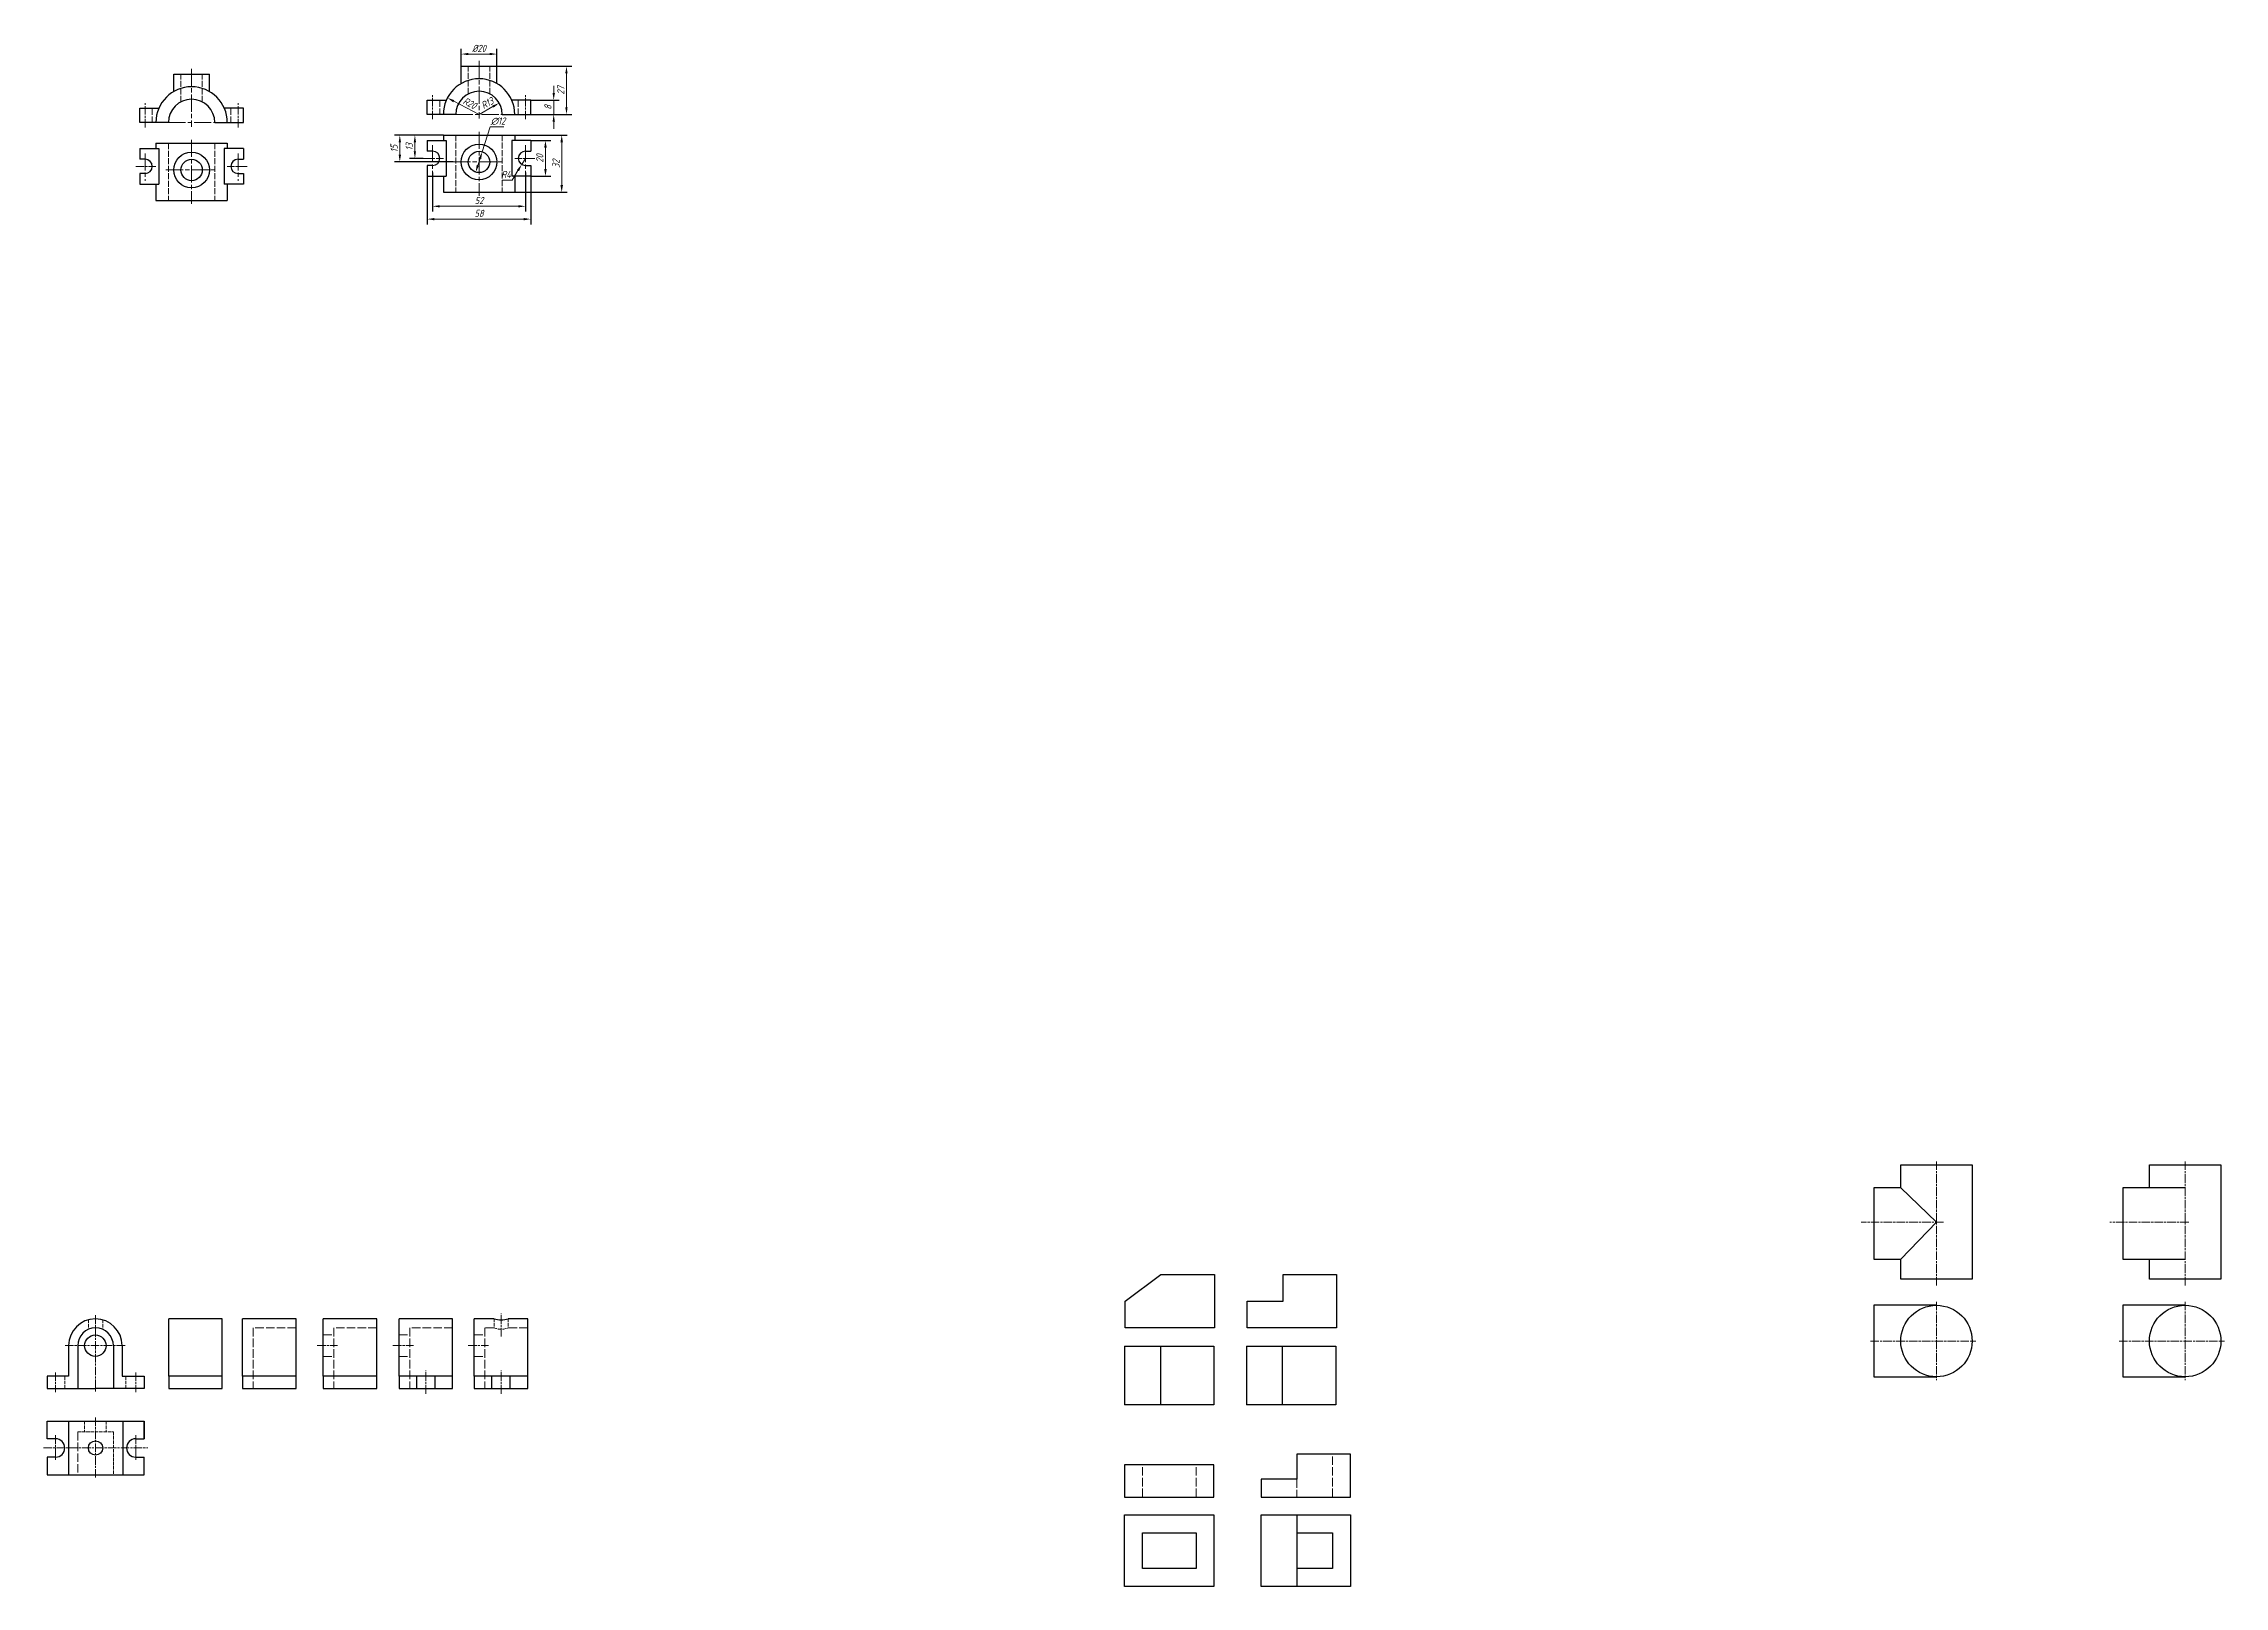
# Model space of a CAD drawing. Header units: millimetres. Extents: x -605 to 1658, y -518 to 346.
# Drawn here: x -605 to 616, y -518 to 346 of the extents above; entities that cross this region are included whole.
import ezdxf

# ---------------------------------------------------------------- set-up
doc = ezdxf.new("R2010")
doc.units = ezdxf.units.MM
doc.header["$LTSCALE"] = 0.4
doc.linetypes.add('ACAD_ISO02W100', pattern=[15, 12, -3])
doc.linetypes.add('ACAD_ISO08W100', pattern=[36, 24, -3, 6, -3])
for name, color, linetype, lineweight in [('A0粗实线', 7, 'Continuous', 30), ('A1细实线', 5, 'Continuous', 15), ('A2点画线', 7, 'ACAD_ISO08W100', 15), ('A3虚线', 7, 'ACAD_ISO02W100', 20), ('A6尺寸', 6, 'Continuous', 20), ('A7剖面线', 1, 'Continuous', 15), ('Z2点画线', 250, 'ACAD_ISO08W100', 15)]:
    doc.layers.add(name, color=color, linetype=linetype, lineweight=lineweight)
doc.layers.add('A8辅助作图线', color=104, linetype='Continuous', lineweight=15, plot=False)
doc.styles.add('可调文字', font='gbeitc.shx', dxfattribs={"bigfont": 'gbcbig.shx'})
doc.dimstyles.new('A_ISO零装', dxfattribs={"dimscale": 2, "dimtxt": 2, "dimasz": 2, "dimexe": 1.5, "dimexo": 0, "dimgap": 0.6, "dimtad": 1, "dimdec": 0, "dimdsep": 46, "dimtxsty": '可调文字', "dimcen": 2.5, "dimclrd": 256, "dimclrt": 256, "dimadec": 0, "dimazin": 0, "dimtfac": 1, "dimtdec": 0, "dimtmove": 0, "dimatfit": 1, "dimfxl": 1, "dimlwd": -1, "dimarcsym": 0})
doc.dimstyles.new('A_ISO零装$3', dxfattribs={"dimscale": 2, "dimtxt": 2, "dimasz": 2, "dimexe": 1.5, "dimexo": 0, "dimgap": 0.6, "dimtad": 1, "dimtoh": 1, "dimdec": 0, "dimdsep": 46, "dimtxsty": '可调文字', "dimcen": 2.5, "dimclrd": 256, "dimclrt": 256, "dimadec": 0, "dimazin": 0, "dimtfac": 1, "dimtdec": 0, "dimtmove": 0, "dimatfit": 2, "dimfxl": 1, "dimlwd": -1, "dimarcsym": 0})
doc.dimstyles.new('A_ISO零装$4', dxfattribs={"dimscale": 2, "dimtxt": 2, "dimasz": 2, "dimexe": 1.5, "dimexo": 0, "dimgap": 0.6, "dimtad": 1, "dimtoh": 1, "dimdec": 0, "dimdsep": 46, "dimtxsty": '可调文字', "dimcen": 2.5, "dimclrd": 256, "dimclrt": 256, "dimadec": 0, "dimazin": 0, "dimtfac": 1, "dimtdec": 0, "dimtmove": 0, "dimatfit": 2, "dimfxl": 1, "dimlwd": -1, "dimarcsym": 0})

msp = doc.modelspace()

# ---------------------------------------------------------------- blocks, each defined once
blk = doc.blocks.new('*D87')
at = {"layer": 'A1细实线', "color": 0, "lineweight": -2, "transparency": 16777216}
for p, q in [((-387.1, 274), (-387.1, 252.2)), ((-335.1, 274), (-335.1, 252.2))]:
    blk.add_line(p, q, dxfattribs=at)
at = {"layer": 'A1细实线', "transparency": 16777216}
blk.add_line((-383.1, 255.2), (-339.1, 255.2), dxfattribs=at)
for points in [[(-383.1, 255.8), (-383.1, 254.5), (-387.1, 255.2)], [(-339.1, 255.8), (-339.1, 254.5), (-335.1, 255.2)]]:
    blk.add_solid(points, dxfattribs=at)
at = {"layer": 'A1细实线', "transparency": 16777216, "insert": (-361.1, 258.4), "char_height": 4, "attachment_point": 5, "style": '可调文字'}
blk.add_mtext('52', dxfattribs=at)
blk = doc.blocks.new('*D88')
at = {"layer": 'A1细实线', "color": 0, "lineweight": -2, "transparency": 16777216}
for p, q in [((-390.1, 272), (-390.1, 245)), ((-332.1, 272), (-332.1, 245))]:
    blk.add_line(p, q, dxfattribs=at)
at = {"layer": 'A1细实线', "transparency": 16777216}
blk.add_line((-386.1, 248), (-336.1, 248), dxfattribs=at)
for points in [[(-386.1, 248.6), (-386.1, 247.3), (-390.1, 248)], [(-336.1, 248.6), (-336.1, 247.3), (-332.1, 248)]]:
    blk.add_solid(points, dxfattribs=at)
at = {"layer": 'A1细实线', "transparency": 16777216, "insert": (-361.1, 251.2), "char_height": 4, "attachment_point": 5, "style": '可调文字'}
blk.add_mtext('58', dxfattribs=at)
blk = doc.blocks.new('*D89')
at = {"layer": 'A1细实线', "transparency": 16777216}
for p, q in [((-335.1, 282), (-337.2, 278.6)), ((-342.5, 269.8), (-348.2, 269.8)), ((-339.3, 275.2), (-342.5, 269.8))]:
    blk.add_line(p, q, dxfattribs=at)
blk.add_solid([(-339.9, 275.5), (-338.7, 274.8), (-337.2, 278.6)], dxfattribs=at)
at = {"layer": 'A1细实线', "transparency": 16777216, "insert": (-346, 273), "char_height": 4, "attachment_point": 5, "style": '可调文字'}
blk.add_mtext('R4', dxfattribs=at)
blk = doc.blocks.new('*D90')
at = {"layer": 'A1细实线', "transparency": 16777216}
for p, q in [((-319.3, 318.6), (-319.3, 322.6)), ((-319.3, 306.6), (-319.3, 314.6)), ((-319.3, 302.6), (-319.3, 298.6))]:
    blk.add_line(p, q, dxfattribs=at)
at = {"layer": 'A1细实线', "color": 0, "lineweight": -2, "transparency": 16777216}
for p, q in [((-332.1, 314.6), (-316.3, 314.6)), ((-332.1, 306.6), (-316.3, 306.6))]:
    blk.add_line(p, q, dxfattribs=at)
at = {"layer": 'A1细实线', "transparency": 16777216}
for points in [[(-319.9, 318.6), (-318.6, 318.6), (-319.3, 314.6)], [(-319.9, 302.6), (-318.6, 302.6), (-319.3, 306.6)]]:
    blk.add_solid(points, dxfattribs=at)
at = {"layer": 'A1细实线', "transparency": 16777216, "insert": (-322.5, 310.6), "char_height": 4, "attachment_point": 5, "rotation": 90, "style": '可调文字'}
blk.add_mtext('8', dxfattribs=at)
blk = doc.blocks.new('*D91')
at = {"layer": 'A1细实线', "color": 0, "lineweight": -2, "transparency": 16777216}
for p, q in [((-381.1, 295), (-400, 295)), ((-392.4, 282), (-400, 282))]:
    blk.add_line(p, q, dxfattribs=at)
at = {"layer": 'A1细实线', "transparency": 16777216}
blk.add_line((-397, 291), (-397, 286), dxfattribs=at)
for points in [[(-397.7, 291), (-396.4, 291), (-397, 295)], [(-397.7, 286), (-396.4, 286), (-397, 282)]]:
    blk.add_solid(points, dxfattribs=at)
at = {"layer": 'A1细实线', "transparency": 16777216, "insert": (-400.2, 288.5), "char_height": 4, "attachment_point": 5, "rotation": 90, "style": '可调文字'}
blk.add_mtext('13', dxfattribs=at)
blk = doc.blocks.new('*D92')
at = {"layer": 'A1细实线', "color": 0, "lineweight": -2, "transparency": 16777216}
for p, q in [((-332.1, 292), (-320.9, 292)), ((-332.1, 272), (-320.9, 272))]:
    blk.add_line(p, q, dxfattribs=at)
at = {"layer": 'A1细实线', "transparency": 16777216}
blk.add_line((-323.9, 276), (-323.9, 288), dxfattribs=at)
for points in [[(-324.6, 288), (-323.2, 288), (-323.9, 292)], [(-324.6, 276), (-323.2, 276), (-323.9, 272)]]:
    blk.add_solid(points, dxfattribs=at)
at = {"layer": 'A1细实线', "transparency": 16777216, "insert": (-327.1, 282), "char_height": 4, "attachment_point": 5, "rotation": 90, "style": '可调文字'}
blk.add_mtext('20', dxfattribs=at)
blk = doc.blocks.new('*D93')
at = {"layer": 'A6尺寸', "color": 0, "lineweight": -2, "transparency": 16777216}
for p, q in [((-341.1, 295), (-311.8, 295)), ((-341.1, 263), (-311.8, 263))]:
    blk.add_line(p, q, dxfattribs=at)
at = {"layer": 'A6尺寸', "transparency": 16777216}
blk.add_line((-314.8, 267), (-314.8, 291), dxfattribs=at)
for points in [[(-315.5, 291), (-314.1, 291), (-314.8, 295)], [(-315.5, 267), (-314.1, 267), (-314.8, 263)]]:
    blk.add_solid(points, dxfattribs=at)
at = {"layer": 'A6尺寸', "transparency": 16777216, "insert": (-318, 279), "char_height": 4, "attachment_point": 5, "rotation": 90, "style": '可调文字'}
blk.add_mtext('32', dxfattribs=at)
blk = doc.blocks.new('*D94')
at = {"layer": 'A6尺寸', "transparency": 16777216}
blk.add_line((-361.1, 306.6), (-353.3, 311), dxfattribs=at)
blk.add_solid([(-353.6, 311.6), (-353, 310.4), (-349.8, 313)], dxfattribs=at)
at = {"layer": 'A6尺寸', "transparency": 16777216, "insert": (-356.5, 312.9), "char_height": 4, "attachment_point": 5, "rotation": 29.3257, "style": '可调文字'}
blk.add_mtext('R13', dxfattribs=at)
blk = doc.blocks.new('*D95')
at = {"layer": 'A6尺寸', "transparency": 16777216}
blk.add_line((-361.1, 306.6), (-375.3, 314), dxfattribs=at)
blk.add_solid([(-375, 314.6), (-375.6, 313.4), (-378.8, 315.9)], dxfattribs=at)
at = {"layer": 'A6尺寸', "transparency": 16777216, "insert": (-366.3, 312.9), "char_height": 4, "attachment_point": 5, "rotation": 332.3026, "style": '可调文字'}
blk.add_mtext('R20', dxfattribs=at)
blk = doc.blocks.new('*D96')
at = {"layer": 'A8辅助作图线', "color": 0, "lineweight": -2, "transparency": 16777216}
for p, q in [((-371.1, 333.6), (-371.1, 343.4)), ((-351.1, 333.6), (-351.1, 343.4))]:
    blk.add_line(p, q, dxfattribs=at)
at = {"layer": 'A8辅助作图线', "transparency": 16777216}
blk.add_line((-367.1, 340.4), (-355.1, 340.4), dxfattribs=at)
for points in [[(-367.1, 341.1), (-367.1, 339.8), (-371.1, 340.4)], [(-355.1, 341.1), (-355.1, 339.8), (-351.1, 340.4)]]:
    blk.add_solid(points, dxfattribs=at)
at = {"layer": 'A8辅助作图线', "transparency": 16777216, "insert": (-361.1, 343.6), "char_height": 4, "attachment_point": 5, "style": '可调文字'}
blk.add_mtext('%%c20', dxfattribs=at)
blk = doc.blocks.new('*D97')
at = {"layer": 'A8辅助作图线', "transparency": 16777216}
for p, q in [((-359.3, 285.7), (-354.9, 299.6)), ((-354.9, 299.6), (-347.3, 299.6)), ((-361.7, 278.1), (-360.5, 281.9))]:
    blk.add_line(p, q, dxfattribs=at)
for points in [[(-361.2, 282.1), (-359.9, 281.7), (-359.3, 285.7)], [(-362.4, 278.3), (-361.1, 277.9), (-363, 274.3)]]:
    blk.add_solid(points, dxfattribs=at)
at = {"layer": 'A8辅助作图线', "transparency": 16777216, "insert": (-350.5, 302.8), "char_height": 4, "attachment_point": 5, "style": '可调文字'}
blk.add_mtext('∅12', dxfattribs=at)
blk = doc.blocks.new('*D98')
at = {"layer": 'A8辅助作图线', "color": 0, "lineweight": -2, "transparency": 16777216}
for p, q in [((-351.1, 333.6), (-309.1, 333.6)), ((-319.3, 306.6), (-309.1, 306.6))]:
    blk.add_line(p, q, dxfattribs=at)
at = {"layer": 'A8辅助作图线', "transparency": 16777216}
blk.add_line((-312.1, 310.6), (-312.1, 329.6), dxfattribs=at)
for points in [[(-312.8, 329.6), (-311.5, 329.6), (-312.1, 333.6)], [(-312.8, 310.6), (-311.5, 310.6), (-312.1, 306.6)]]:
    blk.add_solid(points, dxfattribs=at)
at = {"layer": 'A8辅助作图线', "transparency": 16777216, "insert": (-315.3, 320.1), "char_height": 4, "attachment_point": 5, "rotation": 90, "style": '可调文字'}
blk.add_mtext('27', dxfattribs=at)
blk = doc.blocks.new('*D99')
at = {"layer": 'A7剖面线', "color": 0, "lineweight": -2, "transparency": 16777216}
for p, q in [((-400, 295), (-408.5, 295)), ((-375.5, 280), (-408.5, 280))]:
    blk.add_line(p, q, dxfattribs=at)
at = {"layer": 'A7剖面线', "transparency": 16777216}
blk.add_line((-405.5, 291), (-405.5, 284), dxfattribs=at)
for points in [[(-406.1, 291), (-404.8, 291), (-405.5, 295)], [(-406.1, 284), (-404.8, 284), (-405.5, 280)]]:
    blk.add_solid(points, dxfattribs=at)
at = {"layer": 'A7剖面线', "transparency": 16777216, "insert": (-408.7, 287.5), "char_height": 4, "attachment_point": 5, "rotation": 90, "style": '可调文字'}
blk.add_mtext('15', dxfattribs=at)

# ---------------------------------------------------------------- dimensions: what is measured, and where the dimension line sits
at = {"layer": 'A1细实线'}
for base, p1, p2, picture, middle in [((-319.3, 314.6), (-332.1, 306.6), (-332.1, 314.6), '*D90', (-322.5, 310.6)), ((-397, 282), (-381.1, 295), (-392.4, 282), '*D91', (-400.2, 288.5)), ((-323.9, 292), (-332.1, 272), (-332.1, 292), '*D92', (-327.1, 282))]:
    dim = msp.add_linear_dim(base=base, p1=p1, p2=p2, angle=90, dimstyle='A_ISO零装', dxfattribs=at)
    dim.commit()
    dim.dimension.update_dxf_attribs({"geometry": picture, "text_midpoint": middle})
dim = msp.add_radius_dim(center=(-335.1, 282), mpoint=(-337.2, 278.6), dimstyle='A_ISO零装$4', dxfattribs=at)
dim.commit()
dim.dimension.update_dxf_attribs({"geometry": '*D89', "text_midpoint": (-346, 269.8), "dimtype": 164})
for base, p1, p2, picture, middle in [((-332.1, 248), (-390.1, 272), (-332.1, 272), '*D88', (-361.1, 251.2)), ((-335.1, 255.2), (-387.1, 274), (-335.1, 274), '*D87', (-361.1, 258.4))]:
    dim = msp.add_linear_dim(base=base, p1=p1, p2=p2, dimstyle='A_ISO零装', dxfattribs=at)
    dim.commit()
    dim.dimension.update_dxf_attribs({"geometry": picture, "text_midpoint": middle})
at = {"layer": 'A6尺寸'}
for mpoint, picture, middle in [((-378.8, 315.9), '*D95', (-367.8, 310.1)), ((-349.8, 313), '*D94', (-354.9, 310.1))]:
    dim = msp.add_radius_dim(center=(-361.1, 306.6), mpoint=mpoint, dimstyle='A_ISO零装$4', dxfattribs=at)
    dim.commit()
    dim.dimension.update_dxf_attribs({"geometry": picture, "text_midpoint": middle, "dimtype": 164})
dim = msp.add_linear_dim(base=(-314.8, 295), p1=(-341.1, 263), p2=(-341.1, 295), angle=90, dimstyle='A_ISO零装', dxfattribs=at)
dim.commit()
dim.dimension.update_dxf_attribs({"geometry": '*D93', "text_midpoint": (-318, 279)})
at = {"layer": 'A7剖面线'}
dim = msp.add_linear_dim(base=(-405.5, 280), p1=(-400, 295), p2=(-375.5, 280), angle=90, dimstyle='A_ISO零装', dxfattribs=at)
dim.commit()
dim.dimension.update_dxf_attribs({"geometry": '*D99', "text_midpoint": (-408.7, 287.5)})
at = {"layer": 'A8辅助作图线'}
dim = msp.add_linear_dim(base=(-351.1, 340.4), p1=(-371.1, 333.6), p2=(-351.1, 333.6), text='%%c20', dimstyle='A_ISO零装', dxfattribs=at)
dim.commit()
dim.dimension.update_dxf_attribs({"geometry": '*D96', "text_midpoint": (-361.1, 343.6)})
dim = msp.add_linear_dim(base=(-312.1, 333.6), p1=(-319.3, 306.6), p2=(-351.1, 333.6), angle=90, dimstyle='A_ISO零装', dxfattribs=at)
dim.commit()
dim.dimension.update_dxf_attribs({"geometry": '*D98', "text_midpoint": (-315.3, 320.1)})
dim = msp.add_diameter_dim_2p(p1=(-363, 274.3), p2=(-359.3, 285.7), dimstyle='A_ISO零装$3', dxfattribs=at)
dim.commit()
dim.dimension.update_dxf_attribs({"geometry": '*D97', "text_midpoint": (-350.5, 299.6), "dimtype": 163})

# ---------------------------------------------------------------- linework, layer by layer
at = {"layer": 'A0粗实线'}
for p, q in [((-371.1, 333.6), (-351.1, 333.6)), ((-371.1, 323.9), (-371.1, 333.6)), ((-351.1, 323.9), (-351.1, 333.6)), ((-532.1, 329.1), (-512.1, 329.1)), ((-532.1, 319.4), (-532.1, 329.1)), ((-512.1, 319.4), (-512.1, 329.1)), ((-551.1, 302.1), (-551.1, 310.1)), ((-551.1, 310.1), (-540.5, 310.1)), ((-493.1, 310.1), (-503.8, 310.1)), ((-493.1, 302.1), (-493.1, 310.1)), ((-390.1, 306.6), (-390.1, 314.6)), ((-390.1, 314.6), (-379.5, 314.6)), ((-374.1, 306.6), (-390.1, 306.6)), ((-348.1, 306.6), (-332.1, 306.6)), ((-332.1, 314.6), (-342.8, 314.6)), ((-332.1, 306.6), (-332.1, 314.6)), ((-535.1, 302.1), (-551.1, 302.1)), ((-509.1, 302.1), (-493.1, 302.1)), ((-381.1, 295), (-341.1, 295)), ((-381.1, 295), (-381.1, 292)), ((-341.1, 295), (-341.1, 292)), ((-551.1, 287.5), (-551.1, 281.5)), ((-551.1, 287.5), (-540.5, 287.5)), ((-548.1, 281.5), (-551.1, 281.5)), ((-542.1, 290.5), (-502.1, 290.5)), ((-542.1, 290.5), (-542.1, 287.5)), ((-540.5, 287.5), (-540.5, 267.5)), ((-493.1, 287.5), (-503.8, 287.5)), ((-503.8, 287.5), (-503.8, 267.5)), ((-502.1, 290.5), (-502.1, 287.5)), ((-496.1, 281.5), (-493.1, 281.5)), ((-493.1, 287.5), (-493.1, 281.5)), ((-390.1, 292), (-390.1, 286)), ((-390.1, 292), (-379.5, 292)), ((-387.1, 286), (-390.1, 286)), ((-379.5, 292), (-379.5, 272)), ((-332.1, 292), (-342.8, 292)), ((-342.8, 292), (-342.8, 272)), ((-335.1, 286), (-332.1, 286)), ((-332.1, 292), (-332.1, 286)), ((-551.1, 273.5), (-551.1, 267.5)), ((-548.1, 273.5), (-551.1, 273.5)), ((-496.1, 273.5), (-493.1, 273.5)), ((-493.1, 273.5), (-493.1, 267.5)), ((-390.1, 278), (-390.1, 272)), ((-387.1, 278), (-390.1, 278)), ((-390.1, 272), (-379.5, 272)), ((-381.1, 272), (-381.1, 263)), ((-332.1, 272), (-342.8, 272)), ((-341.1, 272), (-341.1, 263)), ((-335.1, 278), (-332.1, 278)), ((-332.1, 278), (-332.1, 272)), ((-551.1, 267.5), (-540.5, 267.5)), ((-542.1, 267.5), (-542.1, 258.5)), ((-542.1, 258.5), (-502.1, 258.5)), ((-493.1, 267.5), (-503.8, 267.5)), ((-502.1, 267.5), (-502.1, 258.5)), ((-381.1, 263), (-341.1, 263)), ((-591, -382.9), (-591, -399.9)), ((-585.9, -382.9), (-585.9, -406.9)), ((-565.9, -382.9), (-565.9, -406.9)), ((-561, -382.9), (-561, -399.9)), ((-591, -399.9), (-603, -399.9)), ((-603, -399.9), (-603, -406.9)), ((-561, -399.9), (-548.7, -399.9)), ((-548.7, -399.9), (-548.7, -406.9)), ((-603, -406.9), (-575.9, -406.9)), ((-548.7, -406.9), (-575.9, -406.9)), ((-603, -425.2), (-548.7, -425.2)), ((-603, -435.1), (-603, -425.2)), ((-591, -425.2), (-591, -455.2)), ((-560.7, -425.2), (-560.7, -455.2)), ((-548.7, -425.2), (-548.7, -435.1)), ((-548.7, -435.1), (-548.7, -425.2)), ((-598.3, -435.1), (-603, -435.1)), ((-553.4, -435.1), (-548.7, -435.1)), ((-598.3, -445.4), (-603, -445.4)), ((-603, -445.4), (-603, -455.2)), ((-553.4, -445.4), (-548.7, -445.4)), ((-548.7, -455.2), (-548.7, -445.4)), ((-603, -455.2), (-548.7, -455.2))]:
    msp.add_line(p, q, dxfattribs=at)
at = {"layer": 'A0粗实线', "color": 18, "true_color": 0x000000}
for p, q in [((435.2, -281.7), (475.2, -281.7)), ((435.2, -294.5), (435.2, -281.7)), ((475.2, -281.7), (475.2, -345.7)), ((574.5, -281.7), (614.5, -281.7)), ((574.5, -294.5), (574.5, -281.7)), ((614.5, -281.7), (614.5, -345.7)), ((435.2, -294.5), (420.2, -294.5)), ((420.2, -294.5), (420.2, -334.5)), ((435.2, -294.5), (455.2, -313.7)), ((594.5, -294.5), (559.5, -294.5)), ((559.5, -294.5), (559.5, -334.5)), ((435.2, -334.5), (455.2, -313.7)), ((420.2, -334.5), (435.2, -334.5)), ((435.2, -345.7), (435.2, -334.5)), ((559.5, -334.5), (594.5, -334.5)), ((574.5, -345.7), (574.5, -334.5)), ((0.8, -358), (20.8, -343)), ((20.8, -343), (50.8, -343)), ((50.8, -343), (50.8, -373)), ((89.2, -343), (119.2, -343)), ((89.2, -358), (89.2, -343)), ((119.2, -343), (119.2, -373)), ((475.2, -345.7), (435.2, -345.7)), ((614.5, -345.7), (574.5, -345.7)), ((0.8, -373), (0.8, -358)), ((69.2, -373), (69.2, -358)), ((69.2, -358), (89.2, -358)), ((455.2, -360.3), (420.2, -360.3)), ((420.2, -360.3), (420.2, -400.3)), ((594.5, -360.3), (559.5, -360.3)), ((559.5, -360.3), (559.5, -400.3)), ((-493.6, -399.9), (-493.6, -367.9)), ((-463.6, -367.9), (-493.6, -367.9)), ((-463.6, -399.9), (-463.6, -367.9)), ((-448.4, -399.9), (-448.4, -367.9)), ((-418.4, -367.9), (-448.4, -367.9)), ((-418.4, -399.9), (-418.4, -367.9)), ((-405.9, -399.9), (-405.9, -367.9)), ((-375.9, -367.9), (-405.9, -367.9)), ((-375.9, -399.9), (-375.9, -367.9)), ((-363.8, -399.9), (-363.8, -367.9)), ((-352.7, -367.9), (-363.8, -367.9)), ((-333.8, -367.9), (-344.7, -367.9)), ((-333.8, -399.9), (-333.8, -367.9)), ((50.8, -373), (0.8, -373)), ((119.2, -373), (69.2, -373)), ((0.5, -383.1), (50.5, -383.1)), ((0.5, -383.1), (0.5, -416.1)), ((20.5, -383.1), (20.5, -416.1)), ((50.5, -383.1), (50.5, -416.1)), ((68.8, -383.1), (118.8, -383.1)), ((68.8, -383.1), (68.8, -416.1)), ((88.8, -383.1), (88.8, -416.1)), ((118.8, -383.1), (118.8, -416.1)), ((-463.6, -399.9), (-493.6, -399.9)), ((-493.6, -399.9), (-493.6, -406.9)), ((-463.6, -406.9), (-463.6, -399.9)), ((-418.4, -399.9), (-448.4, -399.9)), ((-448.4, -399.9), (-448.4, -406.9)), ((-418.4, -406.9), (-418.4, -399.9)), ((-375.9, -399.9), (-405.9, -399.9)), ((-405.9, -399.9), (-405.9, -406.9)), ((-375.9, -406.9), (-375.9, -399.9)), ((-333.8, -399.9), (-363.8, -399.9)), ((-363.8, -399.9), (-363.8, -406.9)), ((-354, -406.9), (-354, -399.9)), ((-343.7, -406.9), (-343.7, -399.9)), ((-333.8, -406.9), (-333.8, -399.9)), ((420.2, -400.3), (455.2, -400.3)), ((559.5, -400.3), (594.5, -400.3)), ((-493.6, -406.9), (-463.6, -406.9)), ((-448.4, -406.9), (-418.4, -406.9)), ((-405.9, -406.9), (-375.9, -406.9)), ((-363.8, -406.9), (-333.8, -406.9)), ((50.5, -416.1), (0.5, -416.1)), ((118.8, -416.1), (68.8, -416.1)), ((50.5, -449.7), (0.5, -449.7)), ((0.5, -449.7), (0.5, -467.7)), ((50.5, -467.7), (50.5, -449.7)), ((127, -443.7), (97, -443.7)), ((97, -443.7), (97, -457.7)), ((127, -467.7), (127, -443.7)), ((97, -457.7), (77, -457.7)), ((77, -457.7), (77, -467.7)), ((0.5, -467.7), (50.5, -467.7)), ((77, -467.7), (127, -467.7)), ((0.5, -477.7), (50.5, -477.7)), ((0.5, -517.7), (0.5, -477.7)), ((10.5, -487.7), (40.5, -487.7)), ((10.5, -507.7), (10.5, -487.7)), ((40.5, -487.7), (40.5, -507.7)), ((50.5, -477.7), (50.5, -517.7)), ((77, -477.7), (127, -477.7)), ((77, -517.7), (77, -477.7)), ((97, -477.7), (97, -517.7)), ((97, -487.7), (117, -487.7)), ((117, -487.7), (117, -507.7)), ((127, -477.7), (127, -517.7)), ((40.5, -507.7), (10.5, -507.7)), ((117, -507.7), (97, -507.7)), ((50.5, -517.7), (0.5, -517.7)), ((127, -517.7), (77, -517.7))]:
    msp.add_line(p, q, dxfattribs=at)
at = {"layer": 'A0粗实线', "color": 1}
for p, q in [((-534.9, -399.9), (-534.9, -367.9)), ((-504.9, -367.9), (-534.9, -367.9)), ((-504.9, -399.9), (-504.9, -367.9)), ((-504.9, -399.9), (-534.9, -399.9)), ((-534.9, -399.9), (-534.9, -406.9)), ((-504.9, -406.9), (-504.9, -399.9)), ((-396, -406.9), (-396, -399.9)), ((-385.7, -406.9), (-385.7, -399.9)), ((-534.9, -406.9), (-504.9, -406.9))]:
    msp.add_line(p, q, dxfattribs=at)
at = {"layer": 'A0粗实线'}
for centre, radius in [((-522.1, 275.5), 10), ((-522.1, 275.5), 6), ((-361.1, 280), 10), ((-361.1, 280), 6), ((-576, -382.9), 6), ((-575.9, -440.2), 4)]:
    msp.add_circle(centre, radius, dxfattribs=at)
at = {"layer": 'A0粗实线', "color": 18, "true_color": 0x000000}
for centre in [(455.2, -380.3), (594.5, -380.3)]:
    msp.add_circle(centre, 20, dxfattribs=at)
at = {"layer": 'A0粗实线'}
for centre, radius, start, end in [((-522.1, 302.1), 20, 0, 180), ((-361.1, 306.6), 20, 0, 180), ((-361.1, 306.6), 13, 0, 180), ((-522.1, 302.1), 13, 0, 180), ((-548.1, 277.5), 4, 270, 90), ((-496.1, 277.5), 4, 90, 270), ((-387.1, 282), 4, 270, 90), ((-335.1, 282), 4, 90, 270), ((-576, -382.9), 15, 0, 180), ((-575.9, -382.9), 10, 0, 180), ((-598.3, -440.2), 5.15, 270, 90), ((-553.4, -440.2), 5.15, 90, 270)]:
    msp.add_arc(centre, radius, start, end, dxfattribs=at)
at = {"layer": 'A0粗实线', "color": 18, "true_color": 0x000000}
msp.add_arc((-348.7, -352.4), 16, 255.5246, 284.4754, dxfattribs=at)
at = {"layer": 'A2点画线'}
for p, q in [((-522.1, 332.1), (-522.1, 299.7)), ((-361.1, 336.6), (-361.1, 304.3)), ((-374.1, 306.6), (-348.1, 306.6)), ((-535.1, 302.1), (-509.1, 302.1)), ((-361.1, 296.9), (-361.1, 261.1)), ((-548.1, 284.8), (-548.1, 269.5)), ((-522.1, 292.4), (-522.1, 256.6)), ((-496.1, 284.8), (-496.1, 269.5)), ((-387.1, 289.4), (-387.1, 274)), ((-335.1, 289.4), (-335.1, 274)), ((-536.5, 275.5), (-508.2, 275.5)), ((-375.5, 280), (-347.2, 280))]:
    msp.add_line(p, q, dxfattribs=at)
at = {"layer": 'A2点画线', "ltscale": 0.5}
for p, q in [((-548.1, 299.3), (-548.1, 312.9)), ((-496.1, 299.3), (-496.1, 312.9)), ((-387.1, 303.9), (-387.1, 317.4)), ((-335.1, 303.9), (-335.1, 317.4)), ((-392.4, 282), (-381.1, 282)), ((-329.9, 282), (-341.1, 282)), ((-553.4, 277.5), (-542.1, 277.5)), ((-490.9, 277.5), (-502.1, 277.5))]:
    msp.add_line(p, q, dxfattribs=at)
at = {"layer": 'A3虚线', "ltscale": 0.7}
for p, q in [((-367.1, 318.1), (-367.1, 333.6)), ((-355.1, 318.1), (-355.1, 333.6)), ((-528.1, 313.6), (-528.1, 329.1)), ((-516.1, 313.6), (-516.1, 329.1)), ((-544.1, 302.1), (-544.1, 310.1)), ((-500.1, 302.1), (-500.1, 310.1)), ((-383.1, 306.6), (-383.1, 314.6)), ((-339.1, 306.6), (-339.1, 314.6)), ((-374.1, 295), (-374.1, 263)), ((-348.1, 295), (-348.1, 263)), ((-535.1, 290.5), (-535.1, 258.5)), ((-509.1, 290.5), (-509.1, 258.5))]:
    msp.add_line(p, q, dxfattribs=at)
at = {"layer": 'A3虚线', "ltscale": 0.4}
for p, q in [((-579.9, -368.4), (-579.9, -373.7)), ((-571.9, -368.4), (-571.9, -373.7)), ((-593.1, -406.9), (-593.1, -399.9)), ((-558.9, -406.9), (-558.9, -399.9)), ((-582, -425.2), (-582, -431.2)), ((-570, -425.2), (-570, -431.2)), ((-585.9, -431.2), (-565.9, -431.2)), ((-565.9, -431.2), (-565.9, -455.2))]:
    msp.add_line(p, q, dxfattribs=at)
at = {"layer": 'A3虚线', "color": 1}
for p, q in [((-463.6, -372.9), (-487.6, -372.9)), ((-487.6, -372.9), (-487.6, -406.9)), ((-448.4, -376.9), (-442.4, -376.9)), ((-448.4, -388.9), (-442.4, -388.9))]:
    msp.add_line(p, q, dxfattribs=at)
at = {"layer": 'A3虚线', "color": 18, "true_color": 0x000000}
for p, q in [((-418.4, -372.9), (-442.4, -372.9)), ((-442.4, -372.9), (-442.4, -406.9)), ((-405.9, -376.9), (-399.9, -376.9)), ((-375.9, -372.9), (-399.9, -372.9)), ((-399.9, -372.9), (-399.9, -406.9)), ((-363.8, -376.9), (-357.8, -376.9)), ((-357.8, -372.9), (-357.8, -406.9)), ((-352.7, -372.9), (-357.8, -372.9)), ((-333.8, -372.9), (-344.7, -372.9)), ((-405.9, -388.9), (-399.9, -388.9)), ((-363.8, -388.9), (-357.8, -388.9)), ((10.5, -467.7), (10.5, -449.7)), ((40.5, -467.7), (40.5, -449.7)), ((117, -467.7), (117, -443.7)), ((97, -457.7), (97, -467.7))]:
    msp.add_line(p, q, dxfattribs=at)
at = {"layer": 'A3虚线', "color": 1, "ltscale": 0.4}
for p, q in [((-352.7, -367.9), (-352.7, -372.9)), ((-344.7, -367.9), (-344.7, -372.9))]:
    msp.add_line(p, q, dxfattribs=at)
at = {"layer": 'A3虚线'}
msp.add_line((-585.9, -431.2), (-585.9, -455.2), dxfattribs=at)
at = {"layer": 'A3虚线', "color": 1, "ltscale": 0.4}
msp.add_arc((-348.7, -363.7), 9.99, 246.3981, 293.6019, dxfattribs=at)
at = {"layer": 'Z2点画线', "ltscale": 0.5}
for p, q in [((455.2, -279.7), (455.2, -349.3)), ((594.5, -279.7), (594.5, -349.3)), ((459.2, -313.7), (413, -313.7)), ((596.5, -313.7), (552.3, -313.7)), ((-575.9, -365.9), (-575.9, -408.9)), ((455.2, -358.3), (455.2, -402.3)), ((594.5, -358.3), (594.5, -402.3)), ((-593, -382.9), (-559, -382.9)), ((-409.3, -382.9), (-397.9, -382.9)), ((-367.2, -382.9), (-355.8, -382.9)), ((418.2, -380.3), (477.2, -380.3)), ((557.5, -380.3), (616.5, -380.3)), ((-598.3, -397.9), (-598.3, -408.9)), ((-553.4, -397.9), (-553.4, -408.9)), ((-348.8, -409.8), (-348.8, -396.9)), ((-575.9, -423.2), (-575.9, -457.2)), ((-598.3, -433.1), (-598.3, -447.4)), ((-553.4, -433.1), (-553.4, -447.4)), ((-605, -440.2), (-546.7, -440.2))]:
    msp.add_line(p, q, dxfattribs=at)
at = {"layer": 'Z2点画线', "color": 1, "ltscale": 0.5}
for p, q in [((-348.8, -377.8), (-348.8, -364.9)), ((-451.8, -382.9), (-440.4, -382.9)), ((-390.9, -409.8), (-390.9, -396.9))]:
    msp.add_line(p, q, dxfattribs=at)

msp.set_redraw_order([(e.dxf.handle, doc.entitydb.next_handle()) for e in msp.query("TEXT MTEXT ATTDEF DIMENSION ARC_DIMENSION")])  # texts and dimensions are drawn at this point

doc.saveas('drawing.dxf')
